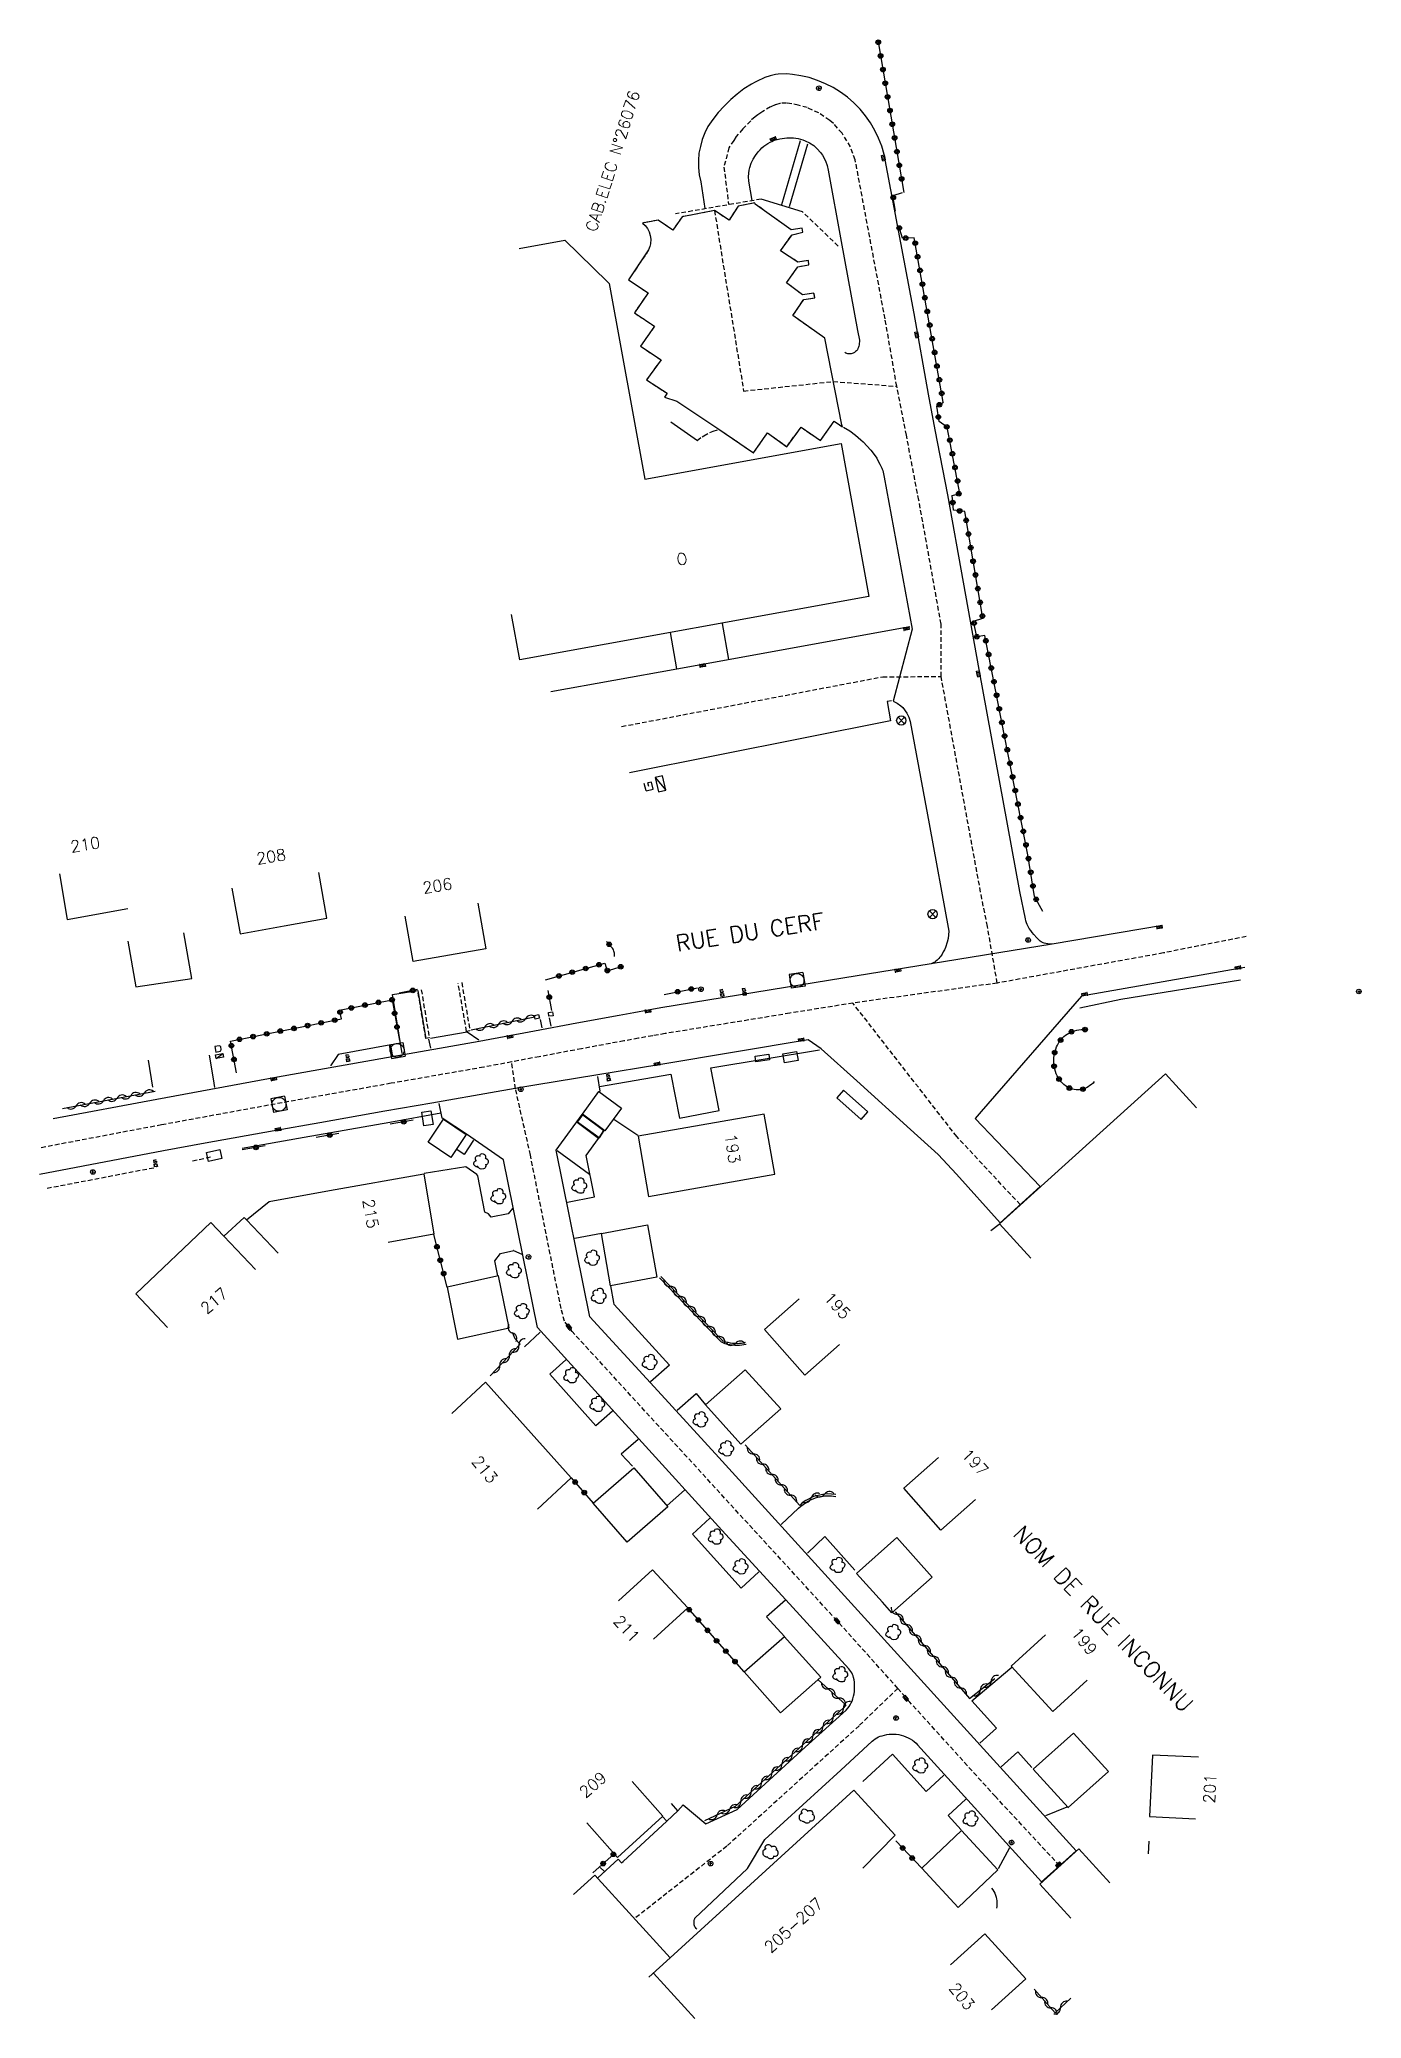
# Model space of a CAD drawing. Header units: millimetres. Extents: x 159000 to 159487, y 157000 to 157996.
# Drawn here: x 159156.7 to 159299.7, y 157777.2 to 157991.2 of the extents above; entities that cross this region are included whole.
import ezdxf
from ezdxf.enums import TextEntityAlignment as Align

# ---------------------------------------------------------------- set-up
doc = ezdxf.new("R2010")
doc.units = ezdxf.units.MM
doc.linetypes.add('DASHED', pattern=[0.75, 0.5, -0.25])
doc.layers.get('0').update_dxf_attribs({"linetype": 'CONTINUOUS'})
for name, color, linetype in [('W0001', 6, 'DASHED'), ('W0003', 5, 'CONTINUOUS'), ('W0006', 2, 'CONTINUOUS'), ('W0008', 7, 'CONTINUOUS'), ('W0014', 7, 'CONTINUOUS'), ('W0017', 7, 'CONTINUOUS'), ('W0100', 7, 'CONTINUOUS'), ('W0101', 7, 'CONTINUOUS'), ('W0103', 1, 'CONTINUOUS'), ('W0104', 1, 'CONTINUOUS'), ('W0105', 7, 'CONTINUOUS'), ('W0106', 7, 'CONTINUOUS'), ('W0112', 1, 'DASHED'), ('W0113', 2, 'DASHED'), ('W0300', 7, 'CONTINUOUS'), ('W0310', 3, 'CONTINUOUS'), ('W0322', 7, 'CONTINUOUS'), ('W0323', 7, 'CONTINUOUS'), ('W0400', 7, 'CONTINUOUS'), ('W0420', 7, 'CONTINUOUS'), ('W0421', 7, 'CONTINUOUS'), ('W0425', 7, 'CONTINUOUS'), ('W0431', 7, 'CONTINUOUS'), ('W0432', 7, 'CONTINUOUS'), ('W0438', 7, 'CONTINUOUS'), ('W0469', 7, 'CONTINUOUS'), ('W0856', 7, 'CONTINUOUS'), ('W0989', 7, 'CONTINUOUS'), ('W0991', 7, 'CONTINUOUS'), ('W1102', 7, 'CONTINUOUS'), ('W1336', 3, 'CONTINUOUS'), ('W1338', 7, 'CONTINUOUS'), ('W1471', 7, 'CONTINUOUS')]:
    doc.layers.add(name, color=color, linetype=linetype)
doc.styles.get("Standard").update_dxf_attribs({"font": 'romans.shx', "width": 0.85})

msp = doc.modelspace()

# ---------------------------------------------------------------- texts
at = {"layer": 'W0989'}
for s, rotation, p in [('RUE DU CERF', 8.8141, (159225.58, 157893.42)), ('NOM DE RUE INCONNU', 313.7665, (159262.53, 157830.07))]:
    msp.add_text(s, height=1.75, rotation=rotation, dxfattribs=at).set_placement(p, align=Align.MIDDLE_LEFT)
at = {"layer": 'W0991'}
for s, rotation, p in [('CAB.ELEC N°26076', 72.5239, (159219.32, 157977.85)), ('O', 8.4204, (159226.31, 157934.4)), ('210', 9.1814, (159161.78, 157903.51)), ('208', 9.1814, (159181.89, 157902.21)), ('206', 9.1814, (159199.86, 157899.05)), ('215', 279.9, (159191.94, 157864.1)), ('217', 41.0557, (159176.03, 157854.31)), ('195', 312.5605, (159242.57, 157853.84)), ('213', 309.09, (159204.41, 157836.15)), ('197', 313.6633, (159257.49, 157836.88)), ('211', 312.4623, (159219.78, 157818.89)), ('199', 309.09, (159269.25, 157817.57)), ('209', 40.6608, (159217, 157801.98)), ('201', 87.2482, (159283.93, 157802)), ('205-207', 42.4163, (159238.71, 157786.8)), ('203', 309.09, (159256.02, 157779.17))]:
    msp.add_text(s, height=1.25, rotation=rotation, dxfattribs=at).set_placement(p, align=Align.CENTER)
msp.add_text('193', height=1.25, rotation=277.9312, dxfattribs=at).set_placement((159230.86, 157872.75))

# ---------------------------------------------------------------- blocks, each defined once
blk = doc.blocks.new('T400')
for p, q in [((-0.15, 0.3), (0.15, 0.3)), ((-0.15, -0.25), (-0.15, 0.3)), ((-0.15, 0.15), (0.15, 0.15)), ((-0.15, 0), (0.15, 0)), ((0.15, 0.3), (0.15, -0.25)), ((-0.15, -0.15), (0.15, -0.15)), ((-0.15, -0.25), (-0.15, -0.3)), ((-0.15, -0.3), (0.15, -0.3)), ((0.15, -0.3), (0.15, -0.25))]:
    blk.add_line(p, q)
blk = doc.blocks.new('T300')
for p, q in [((-0.8, 0.51), (-0.86, 0.34)), ((-0.86, 0.34), (-0.86, 0.17)), ((-0.86, 0.17), (-0.74, 0.06)), ((-0.69, 0.63), (-0.8, 0.51)), ((-0.8, -0.06), (-0.74, 0.06)), ((-0.74, 0.06), (-0.69, 0.11)), ((-0.57, 0.69), (-0.69, 0.63)), ((-0.46, 0.69), (-0.57, 0.69)), ((-0.29, 0.63), (-0.46, 0.69)), ((-0.29, 0.63), (-0.17, 0.74)), ((-0.23, 0.57), (-0.29, 0.63)), ((-0.17, 0.74), (-0.06, 0.8)), ((-0.06, 0.8), (0.06, 0.8)), ((0.06, 0.8), (0.23, 0.74)), ((0.23, 0.74), (0.34, 0.63)), ((0.34, 0.63), (0.4, 0.51)), ((0.46, 0.46), (0.34, 0.46)), ((0.4, 0.51), (0.4, 0.46)), ((0.57, 0.4), (0.46, 0.46)), ((0.57, 0.4), (0.69, 0.29)), ((0.69, 0.29), (0.74, 0.17)), ((0.74, 0.06), (0.69, -0.17)), ((0.74, 0.17), (0.74, 0.06)), ((-0.8, -0.17), (-0.8, -0.06)), ((-0.8, -0.23), (-0.8, -0.17)), ((-0.74, -0.34), (-0.8, -0.23)), ((-0.69, -0.4), (-0.74, -0.34)), ((-0.51, -0.46), (-0.69, -0.4)), ((-0.4, -0.46), (-0.51, -0.46)), ((-0.4, -0.46), (-0.34, -0.46)), ((-0.34, -0.46), (-0.34, -0.4)), ((-0.34, -0.51), (-0.34, -0.46)), ((-0.29, -0.63), (-0.34, -0.51)), ((-0.17, -0.74), (-0.29, -0.63)), ((-0.06, -0.8), (-0.17, -0.74)), ((0.06, -0.8), (-0.06, -0.8)), ((0.17, -0.74), (0.06, -0.8)), ((0.23, -0.69), (0.17, -0.74)), ((0.29, -0.46), (0.23, -0.46)), ((0.29, -0.63), (0.23, -0.69)), ((0.46, -0.4), (0.29, -0.46)), ((0.34, -0.51), (0.29, -0.63)), ((0.34, -0.51), (0.34, -0.46)), ((0.57, -0.34), (0.46, -0.4)), ((0.63, -0.29), (0.57, -0.34)), ((0.69, -0.17), (0.63, -0.29))]:
    blk.add_line(p, q)
blk = doc.blocks.new('T856')
for p, q in [((-0.125, 0), (0.125, 0)), ((0, 0.125), (0, -0.125))]:
    blk.add_line(p, q)
blk.add_ellipse((0, 0), major_axis=(-0.177, 0.177), ratio=1, start_param=3.9269908, end_param=10.2101761)
blk = doc.blocks.new('T438')
for p, q in [((-0.4, 0.2), (0.4, 0.2)), ((-0.4, -0.2), (-0.4, 0.2)), ((0.15, 1.1), (-0.3, 1.1)), ((-0.3, 1.1), (-0.3, 0.5)), ((-0.3, 0.5), (0.15, 0.5)), ((0.3, 0.65), (0.3, 0.95)), ((0.4, 0.2), (0.4, -0.2))]:
    blk.add_line(p, q)
at = {"flags": 128}
for points in [[(-0.4, -0.2), (0.4, 0.2)], [(0.4, -0.2), (-0.4, -0.2)]]:
    blk.add_lwpolyline(points, dxfattribs=at)
for centre, major_axis, start_param, end_param in [((0.15, 0.95), (0.106, -0.106), 0.785398, 2.356194), ((0.15, 0.65), (0.106, 0.106), 3.926991, 5.497787)]:
    blk.add_ellipse(centre, major_axis=major_axis, ratio=1, start_param=start_param, end_param=end_param)
blk = doc.blocks.new('T420')
for p, q in [((0.75, 0.75), (-0.75, 0.75)), ((-0.75, 0.75), (-0.75, -0.75)), ((0.75, 0.75), (0.75, -0.75)), ((0.75, -0.75), (-0.75, -0.75))]:
    blk.add_line(p, q)
blk.add_ellipse((0, 0), major_axis=(-0.53, 0.53), ratio=1, start_param=3.926991, end_param=10.210176)
blk = doc.blocks.new('T425')
for p, q in [((-0.15, 0.6), (0.15, 0.6)), ((-0.15, 0.6), (-0.15, 0.3)), ((-0.15, 0.3), (0.15, 0.3)), ((-0.15, 0.15), (0.15, 0.15)), ((-0.15, -0.15), (-0.15, 0.15)), ((0, 0.45), (0.15, 0.45)), ((0.15, 0.45), (0.15, 0.3)), ((0.15, 0.15), (0.15, -0.15)), ((0.15, -0.15), (-0.15, -0.15))]:
    blk.add_line(p, q)
blk.add_ellipse((0, 0), major_axis=(-0.106, 0.106), ratio=1, start_param=3.926991, end_param=10.210176)
blk = doc.blocks.new('T1471')
at = {"color": 0, "linetype": 'Continuous', "flags": 128}
blk.add_lwpolyline([(-0.75, -0.5), (-0.75, 0.5), (0.75, 0.5), (0.75, -0.5), (-0.75, -0.5)], dxfattribs=at)
blk = doc.blocks.new('T432')
at = {"flags": 128}
for points in [[(0.8, 0.8), (-0.8, 0.8)], [(-0.8, 0.8), (-0.8, 0)], [(0.8, 0.8), (-0.8, 0)], [(-0.8, 0), (0.8, 0)], [(-0.4, 2.1), (-0.4, 1.3)], [(-0.4, 1.3), (0.4, 1.3)], [(-0.39, 2.1), (0.41, 2.1)], [(0, 1.7), (0.4, 1.7)], [(0.4, 1.3), (0.4, 1.7)], [(0.8, 0), (0.8, 0.8)]]:
    blk.add_lwpolyline(points, dxfattribs=at)
blk = doc.blocks.new('T469')
at = {"color": 0, "linetype": 'Continuous', "flags": 128}
for points in [[(-0.35, 0.35), (0.35, -0.35)], [(-0.35, -0.35), (0.35, 0.35)]]:
    blk.add_lwpolyline(points, dxfattribs=at)
at = {"color": 0, "linetype": 'Continuous'}
blk.add_circle((0, 0), 0.5, dxfattribs=at)
blk = doc.blocks.new('t322o')
at = {"color": 0, "linetype": 'Continuous'}
for radius in [0.25, 0.15]:
    blk.add_circle((0, 0), radius, dxfattribs=at)
blk = doc.blocks.new('t310o')
at = {"color": 0, "linetype": 'Continuous'}
for centre, start, end in [((-0.5, 0.38), 216.8699, 323.1304), ((0.5, -0.37), 36.8699, 143.1303)]:
    blk.add_arc(centre, 0.625, start, end, dxfattribs=at)
blk = doc.blocks.new('t323o')
at = {"color": 0, "linetype": 'Continuous'}
for radius in [0.25, 0.15]:
    blk.add_circle((0, 0), radius, dxfattribs=at)

# ---------------------------------------------------------------- linework, layer by layer
at = {"layer": 'W0001'}
for points in [[(159260.32, 157889.14), (159259.26, 157895.27), (159258.66, 157898.24), (159254.25, 157922.29), (159254.25, 157927.97), (159254.25, 157927.97), (159254.25, 157927.97), (159251.84, 157941.37), (159250.49, 157948.38), (159249.45, 157953.68), (159249.45, 157953.68), (159248.19, 157960.98), (159244.96, 157978.17), (159244.44, 157979.57), (159243.54, 157981.05), (159242.6, 157982.09), (159242.2, 157982.44), (159241.02, 157983.24), (159239.77, 157983.82), (159238.8, 157984.1), (159238.11, 157984.24), (159237.53, 157984.32), (159237.51, 157984.32), (159236.88, 157984.28), (159236.82, 157984.27), (159236.29, 157984.11), (159235.8, 157983.89), (159234.98, 157983.41), (159234.74, 157983.26), (159234.44, 157983.03), (159234.14, 157982.81), (159233.66, 157982.4), (159232.79, 157981.52), (159232.3, 157980.94), (159232.1, 157980.69), (159231.82, 157980.27), (159231.3, 157979.48), (159231.3, 157979.48), (159230.76, 157977.39), (159230.76, 157977.39), (159230.76, 157977.39), (159231.27, 157973.34)], [(159229.74, 157972.69), (159232.89, 157953.17), (159242.58, 157954.2), (159249.45, 157953.68)], [(159219.7, 157916.89), (159247.93, 157922.27), (159254.25, 157922.29)], [(159287.26, 157894.18), (159278.29, 157892.4), (159260.32, 157889.14), (159244.71, 157886.98), (159237.88, 157885.88), (159224.41, 157883.68), (159223.06, 157883.45), (159221.51, 157883.17), (159219.95, 157882.89), (159215.37, 157882.04), (159210.79, 157881.18), (159207.81, 157880.62), (159204.78, 157880.05), (159194.77, 157878.3), (159182.97, 157876.2), (159169.94, 157873.81), (159156.89, 157871.33)], [(159262.8, 157865.18), (159255.94, 157872.54), (159244.71, 157886.98)], [(159267.06, 157793.69), (159260.12, 157801.17), (159250.87, 157811.37), (159249.57, 157812.87), (159242.99, 157820.18), (159214.33, 157851.47), (159213.51, 157852.57), (159213.15, 157853.95), (159209.83, 157870.54), (159208.22, 157877.72), (159207.81, 157880.62)], [(159249.57, 157812.87), (159245.38, 157808.83), (159231.07, 157795.8), (159221.09, 157787.96)]]:
    msp.add_lwpolyline(points, dxfattribs=at)
at = {"layer": 'W0003'}
msp.add_lwpolyline([(159212.03, 157920.67), (159225.68, 157923.12), (159250.88, 157927.7)], dxfattribs=at)
at = {"layer": 'W0006'}
msp.add_lwpolyline([(159230.22, 157949.04), (159230.22, 157949.04), (159233.97, 157946.48), (159235.47, 157948.66), (159237.57, 157947.15), (159239.1, 157949.27), (159241.21, 157947.81), (159242.69, 157949.91), (159243.59, 157949.3), (159243.5, 157949.5), (159241.67, 157958.9), (159238.21, 157961.33), (159239.4, 157963.07), (159240.59, 157963.24), (159240.5, 157963.76), (159239.27, 157963.57), (159237.52, 157964.87), (159238.77, 157966.62), (159239.96, 157966.82), (159239.9, 157967.3), (159238.77, 157967.11), (159236.89, 157968.32), (159238.13, 157970.08), (159239.31, 157970.34), (159239.24, 157970.79), (159238.04, 157970.59), (159234.15, 157973.39), (159234.12, 157973.52), (159232.29, 157973.15), (159231.32, 157971.65), (159229.74, 157972.69), (159226.25, 157972.02), (159225.22, 157970.56), (159223.66, 157971.65), (159221.96, 157971.34), (159222.24, 157971.06), (159222.48, 157970.73), (159222.66, 157970.38), (159222.78, 157970), (159222.84, 157969.6), (159222.83, 157969.1), (159222.76, 157968.8), (159222.62, 157968.43), (159220.44, 157965.2), (159222.56, 157963.78), (159221.08, 157961.63), (159223.24, 157960.18), (159221.75, 157958.01), (159223.96, 157956.54), (159222.39, 157954.37), (159224.61, 157952.93), (159224.35, 157952.52), (159225.65, 157952.06), (159230.22, 157949.04)], close=True, dxfattribs=at)
for points in [[(159248.9, 157919.68), (159248.42, 157919.61), (159248.79, 157917.52), (159220.55, 157911.89)], [(159195.95, 157881.52), (159194.91, 157887.91), (159197.65, 157888.35), (159198.52, 157883.14)]]:
    msp.add_lwpolyline(points, dxfattribs=at)
at = {"layer": 'W0008'}
for points in [[(159278.2, 157895.36), (159266.25, 157893.36), (159253.16, 157891.23), (159243.63, 157889.66), (159237.43, 157888.65), (159223.95, 157886.45), (159222.58, 157886.22), (159221.01, 157885.94), (159219.44, 157885.65), (159214.85, 157884.8), (159210.27, 157883.94), (159204.28, 157882.81), (159194.28, 157881.06), (159194.28, 157881.06), (159182.47, 157878.96), (159169.42, 157876.56), (159158.23, 157874.45)], [(159287.09, 157890.81), (159269.42, 157887.74), (159258.57, 157875.26), (159257.95, 157874.5), (159264.96, 157867.13), (159260.64, 157863.22), (159255.9, 157868.47), (159253.93, 157870.59), (159250.94, 157873.3), (159245.12, 157878.58), (159241.28, 157882.03), (159239.86, 157883.02), (159223.94, 157880.35), (159216.89, 157879.18), (159210.51, 157878.12), (159209.02, 157877.87), (159206.12, 157877.37), (159199.18, 157876.16), (159194.1, 157875.28), (159187.05, 157874.03), (159182.11, 157873.16), (159174.66, 157871.84), (159170.15, 157871), (159156.74, 157868.45)], [(159233.32, 157793.37), (159235.17, 157796.53), (159243.4, 157804.01), (159246.79, 157807.14), (159246.95, 157807.28), (159247.12, 157807.4), (159247.29, 157807.51), (159247.48, 157807.61), (159247.67, 157807.69), (159247.87, 157807.75), (159248.12, 157807.82), (159248.37, 157807.87), (159248.63, 157807.9), (159248.88, 157807.91), (159249.14, 157807.91), (159249.4, 157807.9), (159249.67, 157807.86), (159249.93, 157807.81), (159250.19, 157807.73), (159250.45, 157807.64), (159250.7, 157807.53), (159250.92, 157807.41), (159251.14, 157807.27), (159251.34, 157807.12), (159251.54, 157806.95), (159251.71, 157806.77), (159258.22, 157799.57), (159260.89, 157796.6), (159265.12, 157791.93), (159267.06, 157793.69), (159268.85, 157795.3), (159260.65, 157804.34), (159230.21, 157837.83), (159223.62, 157845.04), (159216.25, 157853.06), (159212.62, 157871.07), (159215.43, 157874.93), (159215.45, 157874.97), (159217.23, 157877.41), (159217.36, 157877.46), (159217.14, 157879.05)], [(159228.81, 157798.22), (159232.18, 157799.77), (159239.54, 157806.49), (159243.97, 157810.52), (159244.15, 157810.74), (159244.29, 157810.91), (159244.42, 157811.1), (159244.52, 157811.29), (159244.62, 157811.5), (159244.71, 157811.75), (159244.78, 157812.01), (159244.84, 157812.28), (159244.88, 157812.54), (159244.9, 157812.79), (159244.9, 157813.04), (159244.89, 157813.29), (159244.87, 157813.54), (159244.83, 157813.79), (159244.78, 157814.04), (159244.73, 157814.21), (159244.66, 157814.37), (159244.59, 157814.54), (159244.5, 157814.69), (159244.39, 157814.83), (159244.28, 157814.97), (159237.46, 157822.43), (159230.55, 157829.98), (159221.56, 157839.85), (159210.6, 157851.88), (159206.92, 157870.04), (159206.92, 157870.04), (159206.92, 157870.04), (159202.93, 157872.79), (159200.27, 157874.53), (159199.95, 157876.12)]]:
    msp.add_lwpolyline(points, dxfattribs=at)
at = {"layer": 'W0014'}
for points in [[(159286.63, 157889.45), (159273.67, 157887.35), (159269.27, 157886.42)], [(159199.02, 157883.18), (159202.98, 157883.86), (159204.26, 157883), (159204.25, 157883.01)], [(159194.92, 157881.34), (159194.72, 157882.45), (159189.04, 157881.42), (159188.22, 157880.18)], [(159199.06, 157882.09), (159198.85, 157883.07)], [(159217.31, 157877.97), (159225.03, 157879.29), (159225.96, 157874.54), (159230.23, 157875.36), (159229.33, 157879.97), (159241.1, 157881.94)], [(159200.13, 157875.07), (159200.13, 157875.07), (159194.62, 157874.08), (159185.35, 157872.45), (159178.64, 157871.26)], [(159203.69, 157872.17), (159202.66, 157870.62), (159201.88, 157871.16)]]:
    msp.add_lwpolyline(points, dxfattribs=at)
at = {"layer": 'W0017'}
for points in [[(159266.25, 157893.36), (159266.13, 157893.34), (159266.02, 157893.34), (159265.9, 157893.35), (159265.78, 157893.37), (159265.59, 157893.41), (159265.41, 157893.46), (159265.28, 157893.5), (159265.15, 157893.56), (159265.06, 157893.61), (159264.97, 157893.68), (159264.61, 157894.04), (159264.27, 157894.41), (159264.1, 157894.61), (159263.94, 157894.82), (159263.79, 157895.04), (159263.66, 157895.27), (159263.57, 157895.46), (159263.48, 157895.67), (159263.42, 157895.88), (159263.37, 157896.1), (159262.77, 157899.03), (159258.38, 157923.04), (159254.98, 157941.96), (159253.62, 157948.99), (159252.89, 157952.84), (159252.89, 157952.84), (159251.32, 157961.55), (159248.1, 157978.76), (159247.83, 157979.65), (159247.49, 157980.52), (159247.09, 157981.36), (159246.61, 157982.17), (159246.08, 157982.94), (159245.48, 157983.66), (159244.81, 157984.34), (159244.12, 157984.94), (159243.37, 157985.49), (159242.58, 157985.98), (159241.75, 157986.41), (159240.88, 157986.77), (159239.99, 157987.06), (159239.08, 157987.27), (159238.16, 157987.41), (159237.56, 157987.47), (159236.62, 157987.43), (159236.35, 157987.39), (159235.76, 157987.26), (159235.19, 157987.06), (159234.88, 157986.94), (159234.58, 157986.8), (159234.15, 157986.58), (159233.73, 157986.35), (159232.93, 157985.84), (159232.18, 157985.27), (159231.52, 157984.71), (159230.78, 157983.99), (159230.15, 157983.29), (159229.57, 157982.55), (159229.03, 157981.77), (159228.69, 157981.08), (159228.42, 157980.36), (159228.21, 157979.62), (159228.05, 157978.88), (159228.01, 157978.1), (159228.02, 157977.33), (159228.1, 157976.56), (159228.26, 157975.81), (159228.71, 157972.92)], [(159233.82, 157973.76), (159233.45, 157975.88), (159233.43, 157976.37), (159233.5, 157977.07), (159233.56, 157977.33), (159233.71, 157977.8), (159233.91, 157978.24), (159234.17, 157978.66), (159234.47, 157979.04), (159234.67, 157979.26), (159234.87, 157979.46), (159235.09, 157979.65), (159235.3, 157979.81), (159235.52, 157979.95), (159235.75, 157980.08), (159235.94, 157980.17), (159236.13, 157980.25), (159236.33, 157980.32), (159236.53, 157980.38), (159236.79, 157980.44), (159237.05, 157980.49), (159237.31, 157980.53), (159237.58, 157980.55), (159237.82, 157980.56), (159238.06, 157980.56), (159238.3, 157980.54), (159238.54, 157980.51), (159238.8, 157980.47), (159239.05, 157980.4), (159239.3, 157980.33), (159239.55, 157980.24), (159240.02, 157980), (159240.47, 157979.71), (159240.86, 157979.36), (159241.22, 157978.97), (159241.42, 157978.69), (159241.75, 157978.06), (159241.93, 157977.56), (159242.04, 157977.04), (159243.44, 157969.33), (159245.19, 157959.71), (159245.41, 157958.68), (159245.38, 157958.18), (159245.36, 157958.04), (159245.32, 157957.9), (159245.26, 157957.76), (159245.19, 157957.64), (159245.1, 157957.53), (159244.99, 157957.43), (159244.88, 157957.35), (159244.75, 157957.28), (159244.64, 157957.24), (159244.52, 157957.21), (159244.4, 157957.19), (159244.28, 157957.19), (159244.16, 157957.2), (159244.05, 157957.23), (159243.93, 157957.27), (159243.82, 157957.32)], [(159238.99, 157980.23), (159236.99, 157973.31)], [(159237.87, 157973.12), (159239.84, 157979.92)], [(159243.7, 157949.26), (159244.36, 157948.85), (159244.99, 157948.4), (159245.58, 157947.9), (159245.81, 157947.68), (159246.65, 157946.78), (159247.12, 157946.17), (159247.12, 157946.17), (159247.12, 157946.17), (159247.28, 157945.92), (159247.42, 157945.67), (159247.64, 157945.25), (159247.85, 157944.82), (159247.89, 157944.71), (159247.93, 157944.59), (159248.01, 157944.23), (159248.09, 157943.87), (159251.11, 157927.41), (159249.07, 157919.63), (159249.51, 157919.4), (159249.91, 157919.11), (159250.12, 157918.93), (159250.55, 157918.35), (159250.77, 157917.9), (159250.92, 157917.42), (159252.97, 157906.37), (159255.09, 157894.76), (159255.01, 157893.95), (159254.92, 157893.56), (159254.71, 157892.99), (159254.61, 157892.75), (159254.49, 157892.52), (159254.36, 157892.28), (159254.21, 157892.06), (159254.11, 157891.93), (159254, 157891.81), (159253.83, 157891.63), (159253.64, 157891.47), (159253.56, 157891.41), (159253.48, 157891.36), (159253.32, 157891.29), (159253.16, 157891.23)], [(159225.68, 157923.12), (159224.98, 157927.04)], [(159231.29, 157924.12), (159230.59, 157928.04)], [(159210.87, 157885.21), (159211.05, 157884.29)], [(159211.85, 157885.39), (159212.03, 157884.47)], [(159168.49, 157880.81), (159168.95, 157877.89)], [(159175.08, 157881.35), (159175.53, 157878.79), (159175.67, 157877.85)], [(159213.86, 157865.46), (159216.75, 157866.03), (159215.85, 157870.48), (159215.85, 157870.48), (159217.21, 157872.35), (159217.26, 157872.39), (159217.77, 157873.2)], [(159217.21, 157872.35), (159214.9, 157874.05)], [(159218.87, 157874.42), (159221.46, 157872.69)], [(159212.73, 157871.03), (159216.22, 157868.49)], [(159207.9, 157864.77), (159207.44, 157864.19), (159205.58, 157863.84), (159205.29, 157864.2), (159204.9, 157864.36), (159204.13, 157868.3), (159204.05, 157868.45), (159202.84, 157869.27), (159198.35, 157868.56)], [(159214.65, 157861.54), (159217.52, 157862.1)], [(159206.29, 157857.47), (159205.99, 157859.12), (159206.59, 157859.91), (159208.02, 157860.23), (159208.01, 157860.23), (159208.89, 157859.82)], [(159224.86, 157847.81), (159218.88, 157854.38), (159218.84, 157854.59), (159218.54, 157856.4)], [(159223.78, 157857.26), (159230.24, 157850.55), (159230.35, 157850.45), (159230.47, 157850.36), (159230.6, 157850.29), (159230.73, 157850.22), (159230.87, 157850.17), (159231.13, 157850.1), (159231.4, 157850.05), (159231.67, 157850.01), (159231.94, 157849.99), (159232.21, 157849.98), (159232.45, 157849.99), (159232.68, 157850.01), (159232.92, 157850.05), (159233.15, 157850.1)], [(159210.89, 157851.39), (159209.18, 157849.82)], [(159218.7, 157842.86), (159216.91, 157841.27), (159211.92, 157846.83), (159213.65, 157848.39)], [(159224.86, 157847.81), (159222.82, 157846)], [(159225.69, 157842.94), (159227.75, 157844.75), (159228.75, 157843.52)], [(159221.48, 157839.79), (159219.66, 157838.21), (159220.87, 157836.88)], [(159226.49, 157834.3), (159224.62, 157832.65)], [(159236.96, 157830.6), (159238.84, 157832.35), (159239.08, 157832.56), (159239.33, 157832.76), (159239.59, 157832.94), (159239.86, 157833.1), (159240.14, 157833.25), (159240.4, 157833.37), (159240.66, 157833.46), (159240.93, 157833.55), (159241.2, 157833.61), (159241.48, 157833.66), (159241.71, 157833.68), (159241.94, 157833.69), (159242.16, 157833.69), (159242.39, 157833.68), (159242.62, 157833.66), (159242.85, 157833.63)], [(159234.55, 157825.47), (159232.61, 157823.7), (159227.37, 157829.55), (159229.25, 157831.26)], [(159239.8, 157827.48), (159241.68, 157829.3), (159244.91, 157825.65)], [(159237.42, 157822.4), (159235.38, 157820.6), (159237.3, 157818.48)], [(159258.44, 157806.94), (159260.23, 157808.55), (159257.56, 157811.53), (159261.89, 157815.17)], [(159254.55, 157803.47), (159252.62, 157801.72), (159249, 157805.75), (159245.77, 157802.79)], [(159260.75, 157804.38), (159262.55, 157806.01), (159264.06, 157804.32)], [(159217.11, 157792.39), (159219.33, 157794.4), (159219.69, 157794.01), (159219.86, 157794.16), (159224.57, 157798.49), (159225.77, 157799.62), (159226.34, 157800.28), (159228.81, 157798.22)], [(159256.43, 157797.57), (159255.01, 157799.1), (159256.91, 157800.87)], [(159265.59, 157799.12), (159267.87, 157800.04), (159268.02, 157799.97)], [(159261.64, 157795.62), (159260.42, 157793.35)], [(159227.82, 157786.82), (159227.75, 157786.9), (159227.68, 157786.99), (159227.63, 157787.09), (159227.59, 157787.19), (159227.55, 157787.3), (159227.53, 157787.41), (159227.53, 157787.52), (159227.53, 157787.63), (159227.55, 157787.78), (159227.58, 157787.92), (159227.6, 157787.96), (159227.63, 157788), (159233.32, 157793.37)], [(159259.71, 157791.27), (159259.84, 157791.09), (159259.96, 157790.9), (159260.05, 157790.71), (159260.14, 157790.5), (159260.2, 157790.29), (159260.25, 157790.08), (159260.27, 157789.92), (159260.29, 157789.75), (159260.29, 157789.59), (159260.29, 157789.42), (159260.27, 157789.26), (159260.24, 157789.09)]]:
    msp.add_lwpolyline(points, dxfattribs=at)
at = {"layer": 'W0100'}
for points in [[(159208.62, 157968.58), (159213.57, 157969.48), (159218.18, 157964.99), (159218.36, 157964.8), (159222.19, 157943.63), (159243.43, 157947.49), (159246.43, 157930.94), (159246.43, 157930.94), (159208.68, 157924.09), (159207.79, 157929.01)], [(159204.15, 157897.77), (159205.02, 157892.85), (159197.14, 157891.46), (159196.27, 157896.38)], [(159179.12, 157863.55), (159181.56, 157865.53), (159188.09, 157866.71), (159198.31, 157868.51), (159199.39, 157861.97), (159194.46, 157861.1)], [(159170.59, 157851.91), (159167.15, 157855.55), (159175.28, 157863.24), (159176.66, 157861.78)], [(159238.89, 157854.99), (159235.14, 157851.68), (159239.52, 157846.73), (159243.27, 157850.04)], [(159210.58, 157832.26), (159214.25, 157835.65), (159214.25, 157835.65), (159204.99, 157845.99), (159201.32, 157842.59)], [(159257.97, 157833.3), (159254.22, 157829.99), (159250.23, 157834.53), (159253.97, 157837.85)], [(159223.16, 157818.17), (159226.84, 157821.56), (159223.03, 157825.7), (159219.35, 157822.32)], [(159270.05, 157813.74), (159266.34, 157810.38), (159261.84, 157815.28), (159265.55, 157818.64)], [(159282.09, 157805.42), (159277.1, 157805.66), (159276.78, 157799.01), (159281.77, 157798.77)], [(159220.85, 157802.78), (159224.16, 157799.03), (159219.26, 157794.57), (159215.95, 157798.32)], [(159245.79, 157793.41), (159249.29, 157796.98), (159244.82, 157801.87), (159224.96, 157783.71)], [(159255.26, 157782.97), (159258.97, 157786.33), (159263.41, 157781.46), (159259.71, 157778.11)], [(159223.16, 157782.07), (159227.63, 157777.17)]]:
    msp.add_lwpolyline(points, dxfattribs=at)
msp.add_lwpolyline([(159222.62, 157866.07), (159236.25, 157868.47), (159235.11, 157874.98), (159221.47, 157872.58)], close=True, dxfattribs=at)
at = {"layer": 'W0101'}
for points in [[(159158.91, 157900.97), (159159.72, 157896.03), (159166.29, 157897.19)], [(159177.55, 157899.39), (159178.43, 157894.47), (159183.21, 157895.35), (159187.82, 157896.17), (159186.94, 157901.09)]]:
    msp.add_lwpolyline(points, dxfattribs=at)
at = {"layer": 'W0103'}
for points in [[(159281.88, 157875.64), (159278.52, 157879.34), (159260.58, 157863.1), (159263.94, 157859.4)], [(159176.66, 157861.78), (159178.89, 157863.8), (159179.12, 157863.55)], [(159201.96, 157850.64), (159207.53, 157851.87), (159206.38, 157857.49), (159200.81, 157856.26), (159201.96, 157850.64)], [(159216.63, 157832.9), (159221, 157836.72), (159224.68, 157832.51), (159220.31, 157828.69), (159216.63, 157832.9)], [(159237.29, 157818.49), (159241.23, 157814.07), (159236.89, 157810.23), (159232.96, 157814.64), (159237.3, 157818.48)], [(159268.28, 157788), (159264.92, 157791.7), (159269.14, 157795.52), (159272.5, 157791.82)], [(159224.96, 157783.71), (159216.79, 157792.68), (159214.48, 157790.59)]]:
    msp.add_lwpolyline(points, dxfattribs=at)
for points in [[(159219.69, 157875.6), (159217.89, 157873.18), (159215.45, 157874.97), (159217.23, 157877.41)], [(159200.42, 157874.43), (159202.88, 157872.77), (159201.22, 157870.27), (159198.76, 157871.93)], [(159218.51, 157856.39), (159217.51, 157862.05), (159222.49, 157863), (159223.49, 157857.34)], [(159228.75, 157843.52), (159232.6, 157839.26), (159236.91, 157843.08), (159233.06, 157847.33)], [(159245.1, 157825.3), (159249.46, 157829.18), (159253.27, 157824.91), (159248.91, 157821.04), (159247.91, 157822.18)], [(159272.34, 157803.89), (159268.58, 157808.02), (159264.22, 157804.14), (159267.98, 157800)], [(159256.46, 157797.48), (159252.17, 157793.42), (159256.08, 157789.17), (159260.37, 157793.23)]]:
    msp.add_lwpolyline(points, close=True, dxfattribs=at)
at = {"layer": 'W0104'}
msp.add_lwpolyline([(159166.28, 157893.68), (159167.14, 157888.75), (159173.2, 157889.65), (159172.34, 157894.58)], dxfattribs=at)
at = {"layer": 'W0105'}
for points in [[(159225.02, 157949.85), (159227.89, 157947.83)], [(159217.79, 157793.1), (159217.38, 157793.5)]]:
    msp.add_lwpolyline(points, dxfattribs=at)
msp.add_lwpolyline([(159217.77, 157873.2), (159217.26, 157872.39), (159214.93, 157874.1), (159215.49, 157874.88)], close=True, dxfattribs=at)
at = {"layer": 'W0106'}
msp.add_lwpolyline([(159224.13, 157799), (159224.57, 157798.49), (159225.77, 157799.62), (159225.09, 157800.4)], dxfattribs=at)
at = {"layer": 'W0112'}
for points in [[(159241.67, 157958.9), (159238.21, 157961.33), (159239.4, 157963.07), (159240.59, 157963.24), (159240.5, 157963.76), (159239.27, 157963.57), (159237.52, 157964.87), (159238.77, 157966.62), (159239.96, 157966.82), (159239.9, 157967.3), (159238.77, 157967.11), (159236.89, 157968.32), (159238.13, 157970.08), (159239.31, 157970.34), (159239.24, 157970.79), (159238.04, 157970.59), (159234.15, 157973.39), (159234.12, 157973.52), (159232.29, 157973.15), (159231.32, 157971.65), (159229.74, 157972.69), (159226.25, 157972.02), (159225.22, 157970.56), (159223.66, 157971.65), (159221.96, 157971.34), (159222.24, 157971.06), (159222.48, 157970.73), (159222.66, 157970.38), (159222.78, 157970), (159222.84, 157969.6), (159222.83, 157969.1), (159222.76, 157968.8), (159222.62, 157968.43), (159220.44, 157965.2), (159222.56, 157963.78), (159221.08, 157961.63), (159223.24, 157960.18), (159221.75, 157958.01), (159223.96, 157956.54), (159222.39, 157954.37), (159224.61, 157952.93), (159224.35, 157952.52)], [(159234.78, 157973.92), (159225.53, 157972.33)], [(159227.88, 157947.83), (159228.41, 157948.23), (159228.58, 157948.34), (159229.59, 157948.84), (159230.22, 157949.04), (159230.22, 157949.04), (159233.97, 157946.48), (159235.47, 157948.66), (159237.57, 157947.15), (159239.1, 157949.27), (159241.21, 157947.81), (159242.69, 157949.91), (159243.59, 157949.3)], [(159198.03, 157888.42), (159198.89, 157883.21), (159198.52, 157883.14), (159197.65, 157888.35)], [(159202.4, 157889.2), (159203.29, 157883.99), (159202.92, 157883.92), (159202.02, 157889.13)], [(159169.09, 157869.14), (159157.33, 157866.88)], [(159175.24, 157870.31), (159173.24, 157869.87)]]:
    msp.add_lwpolyline(points, dxfattribs=at)
for points in [[(159210.27, 157885.65), (159210.72, 157885.75), (159210.81, 157885.34), (159210.36, 157885.25)], [(159211.77, 157885.96), (159212.23, 157886.02), (159212.29, 157885.61), (159211.83, 157885.55)]]:
    msp.add_lwpolyline(points, close=True, dxfattribs=at)
at = {"layer": 'W0113'}
msp.add_lwpolyline([(159243.11, 157968.85), (159239.25, 157972.55)], dxfattribs=at)
at = {"layer": 'W0310'}
for points in [[(159203.44, 157884.09), (159210.3, 157885.5)], [(159159.22, 157875.58), (159169.23, 157877.45)], [(159223.92, 157857.4), (159230.38, 157850.7), (159230.48, 157850.6), (159230.58, 157850.53)], [(159207.84, 157851.38), (159208.14, 157850.69), (159208.74, 157850.1)], [(159238.98, 157832.65), (159233.06, 157839.22)], [(159249.28, 157821.16), (159257.31, 157811.77)], [(159240.94, 157813.8), (159243.96, 157811.08), (159243.87, 157810.97), (159243.7, 157810.77), (159239.29, 157806.76), (159231.97, 157800.08), (159228.66, 157798.55)]]:
    msp.add_lwpolyline(points, dxfattribs=at)
at = {"layer": 'W0322'}
for points in [[(159218.94, 157892.02), (159218.94, 157892.1), (159218.94, 157892.19), (159218.94, 157892.28), (159218.93, 157892.37), (159218.9, 157892.49), (159218.87, 157892.61), (159218.82, 157892.73), (159218.77, 157892.82), (159218.72, 157892.91), (159218.65, 157893), (159218.06, 157893.65)], [(159211.47, 157889.51), (159217.87, 157891.29), (159218.15, 157890.48), (159219.7, 157890.94)], [(159197.62, 157888.45), (159195.64, 157888.06)], [(159212.14, 157886.16), (159211.74, 157888.33)], [(159224.29, 157887.9), (159227.89, 157888.64)], [(159178.05, 157879.42), (159177.4, 157882.86), (159189.41, 157885.28), (159189.19, 157886.21), (159189.19, 157886.21), (159194.87, 157887.34), (159195.67, 157882.92)], [(159189.11, 157872.88), (159186.66, 157872.43)], [(159197.16, 157874.32), (159194.65, 157873.88)], [(159181.14, 157871.54), (159178.66, 157871.12)], [(159260.53, 157863.05), (159259.63, 157862.35)]]:
    msp.add_lwpolyline(points, dxfattribs=at)
at = {"layer": 'W0323'}
for points in [[(159270.82, 157878.49), (159270.68, 157878.33), (159270.52, 157878.19), (159270.35, 157878.05), (159270.17, 157877.93), (159269.98, 157877.83), (159269.78, 157877.74), (159269.6, 157877.68), (159269.41, 157877.63), (159269.22, 157877.6), (159269.03, 157877.59), (159268.84, 157877.6), (159268.65, 157877.63), (159268.45, 157877.67), (159268.25, 157877.74), (159268.05, 157877.82), (159267.87, 157877.92), (159267.69, 157878.03), (159267.52, 157878.16), (159267.37, 157878.31), (159267.23, 157878.46), (159267.07, 157878.67), (159266.93, 157878.88), (159266.81, 157879.1), (159266.7, 157879.33), (159266.61, 157879.57), (159266.54, 157879.82), (159266.48, 157880.07), (159266.45, 157880.32), (159266.43, 157880.56), (159266.43, 157880.81), (159266.44, 157881.06), (159266.47, 157881.3), (159266.51, 157881.54), (159266.57, 157881.78), (159266.64, 157882.01), (159266.73, 157882.23), (159266.83, 157882.44), (159266.95, 157882.65), (159267.07, 157882.85), (159267.22, 157883.04), (159267.36, 157883.2), (159267.52, 157883.36), (159267.69, 157883.5), (159267.87, 157883.63), (159268.06, 157883.74), (159268.25, 157883.84), (159268.46, 157883.92), (159268.69, 157883.99), (159268.92, 157884.05), (159269.16, 157884.09), (159269.4, 157884.11), (159269.64, 157884.12), (159269.88, 157884.11), (159270.12, 157884.08)], [(159200.81, 157856.26), (159199.39, 157861.96)], [(159214.25, 157835.65), (159216.63, 157832.9)], [(159232.95, 157814.64), (159226.84, 157821.56)], [(159252.16, 157793.42), (159249.35, 157796.39)], [(159216.59, 157792.91), (159218.88, 157794.99)]]:
    msp.add_lwpolyline(points, dxfattribs=at)
at = {"layer": 'W0421'}
msp.add_lwpolyline([(159234.22, 157880.62), (159234.13, 157881.22), (159235.6, 157881.45), (159235.69, 157880.85)], close=True, dxfattribs=at)
at = {"layer": 'W0431'}
msp.add_lwpolyline([(159239.25, 157972.55), (159234.78, 157973.92)], dxfattribs=at)
msp.add_lwpolyline([(159242.98, 157876.74), (159245.61, 157874.38), (159246.31, 157875.2), (159243.68, 157877.55)], close=True, dxfattribs=at)
at = {"layer": 'W1102'}
for points in [[(159179.12, 157863.55), (159182.56, 157859.92)], [(159176.66, 157861.78), (159180.1, 157858.15)], [(159222.65, 157781.62), (159224.96, 157783.71)]]:
    msp.add_lwpolyline(points, dxfattribs=at)
at = {"layer": 'W1336'}
for points in [[(159208.74, 157850.1), (159205.47, 157846.68)], [(159230.58, 157850.53), (159230.69, 157850.46), (159230.81, 157850.41), (159230.93, 157850.36), (159231.18, 157850.3), (159231.43, 157850.25), (159231.69, 157850.21), (159231.95, 157850.19), (159232.21, 157850.18), (159232.44, 157850.19), (159232.66, 157850.21), (159232.88, 157850.24), (159233.11, 157850.29)], [(159242.86, 157833.83), (159241.93, 157833.89), (159241.45, 157833.85), (159240.46, 157833.6), (159239.63, 157833.19), (159239.21, 157832.92), (159238.98, 157832.65)], [(159257.31, 157811.77), (159260.05, 157813.94)], [(159264.31, 157780.34), (159266.58, 157777.79), (159268.27, 157779.35)]]:
    msp.add_lwpolyline(points, dxfattribs=at)
at = {"layer": 'W1338'}
for points in [[(159247.4, 157991.16), (159250.23, 157974.63)], [(159250.05, 157974.59), (159249.04, 157974.27)], [(159249.32, 157972.63), (159249.04, 157974.27)], [(159265.25, 157896.89), (159264.36, 157898.52), (159263.63, 157903.02), (159258.98, 157926.73), (159258.12, 157926.57), (159257.77, 157928.28), (159258.76, 157928.6), (159256.8, 157940.13), (159255.59, 157940.29), (159255.43, 157941.86), (159256.29, 157942.1), (159254.92, 157949.26), (159254.03, 157949.89), (159253.77, 157951.52), (159254.5, 157951.95), (159254.49, 157951.95), (159251.35, 157969.73), (159251.35, 157969.73), (159250.08, 157969.7), (159249.66, 157971)], [(159276.71, 157796.34), (159276.63, 157794.99)]]:
    msp.add_lwpolyline(points, dxfattribs=at)

# ---------------------------------------------------------------- block references
at = {"layer": 'W0300'}
for p, rotation in [((159204.48, 157869.74), 286.4588493855543), ((159206.35, 157865.97), 286.4588493855543), ((159215.11, 157867.13), 286.4588493855543), ((159216.5, 157859.32), 286.4588493855543), ((159208.04, 157857.97), 286.4588493855543), ((159217.21, 157855.2), 286.4588493855543), ((159208.9, 157853.55), 286.4588493855543), ((159214.23, 157846.61), 286.4588493855543), ((159222.72, 157848.04), 286.4588493855543), ((159217.06, 157843.51), 286.4588493855543), ((159228.21, 157841.84), 286.4588493855543), ((159231.01, 157838.7), 286.4588493855543), ((159229.87, 157829.16), 286.4588493855543), ((159232.56, 157825.94), 286.4588493855543), ((159243.04, 157826.09), 286.4588493855543), ((159249.07, 157818.84), 286.4588493855543), ((159243.34, 157814.28), 286.4588493855543), ((159251.99, 157804.41), 286.4588493855543), ((159239.63, 157799.05), 198.2887581888489), ((159257.42, 157798.67), 286.4588493855543), ((159235.7, 157795.22), 198.2887581888489)]:
    msp.add_blockref('T300', p, dxfattribs=dict(at, rotation=rotation))
at = {"layer": 'W0310'}
for p, rotation in [((159209.32, 157885.3), 11.62582978956068), ((159204.91, 157884.39), 11.62582978956068), ((159206.38, 157884.69), 11.62582978956068), ((159207.85, 157885), 11.62582978956068), ((159165.12, 157876.69), 10.58887183703548), ((159166.6, 157876.96), 10.58887183703548), ((159168.07, 157877.24), 10.58887183703548), ((159160.7, 157875.86), 10.58887183703548), ((159162.17, 157876.14), 10.58887183703548), ((159163.65, 157876.41), 10.58887183703548), ((159224.96, 157856.32), 313.9399638623678), ((159226, 157855.24), 313.9399638623678), ((159227.04, 157854.16), 313.9399638623678), ((159228.08, 157853.08), 313.9399638623678), ((159207.88, 157851.29), 293.4795209430724), ((159229.13, 157852), 313.9399638623678), ((159230.17, 157850.92), 313.9399638623678), ((159233.96, 157838.22), 132.0233346190161), ((159234.96, 157837.11), 132.0233346190161), ((159235.96, 157835.99), 132.0233346190161), ((159236.97, 157834.88), 132.0233346190161), ((159237.97, 157833.76), 132.0233346190161), ((159249.51, 157820.89), 310.5355809475595), ((159250.49, 157819.75), 310.5355809475595), ((159251.46, 157818.61), 310.5355809475595), ((159252.44, 157817.47), 310.5355809475595), ((159253.41, 157816.33), 310.5355809475595), ((159254.39, 157815.19), 310.5355809475595), ((159242.04, 157812.81), 317.9788880874479), ((159255.36, 157814.05), 310.5355809475595), ((159256.34, 157812.91), 310.5355809475595), ((159243.15, 157811.81), 317.9788880874479), ((159243.69, 157810.76), 222.2891152643947), ((159241.47, 157808.74), 222.2891152643947), ((159242.58, 157809.75), 222.2891152643947), ((159238.14, 157805.71), 222.3803357397781), ((159239.25, 157806.72), 222.3803357397781), ((159240.36, 157807.73), 222.2891152643947), ((159235.93, 157803.69), 222.3803357397781), ((159237.04, 157804.7), 222.3803357397781), ((159233.71, 157801.67), 222.3803357397781), ((159234.82, 157802.68), 222.3803357397781), ((159231.39, 157799.81), 204.7496376096036), ((159232.6, 157800.66), 222.3803357397781), ((159230.02, 157799.18), 204.7496376096036)]:
    msp.add_blockref('t310o', p, dxfattribs=dict(at, rotation=rotation))
at = {"layer": 'W0322'}
for p, rotation in [((159218.35, 157893.33), 131.9225439373485), ((159212.92, 157889.92), 15.5112198964741), ((159214.36, 157890.32), 15.5112198964741), ((159215.81, 157890.72), 15.5112198964741), ((159217.25, 157891.12), 15.5112198964741), ((159218.16, 157890.49), 16.52518095999991), ((159219.6, 157890.91), 16.52518095999991), ((159197.11, 157888.35), 191.0903107620904), ((159211.87, 157887.63), 100.5125253922968), ((159225.76, 157888.2), 11.53664421283225), ((159227.23, 157888.5), 11.53664421283225), ((159189.24, 157886), 103.1997473222539), ((159190.46, 157886.46), 11.31091009751718), ((159191.93, 157886.76), 11.31091009751718), ((159193.4, 157887.05), 11.31091009751718), ((159194.87, 157887.34), 11.31091009751718), ((159195.14, 157885.87), 280.2646527617653), ((159179.84, 157883.36), 11.38020700233264), ((159181.31, 157883.65), 11.38020700233264), ((159182.78, 157883.95), 11.38020700233264), ((159184.26, 157884.24), 11.38020700233264), ((159185.73, 157884.54), 11.38020700233264), ((159187.2, 157884.84), 11.38020700233264), ((159188.67, 157885.13), 11.38020700233264), ((159195.4, 157884.39), 280.2646527617653), ((159177.49, 157882.37), 100.7102479971558), ((159178.37, 157883.06), 11.38020700233264), ((159177.77, 157880.89), 100.7102479971558), ((159188.13, 157872.7), 190.3048980380303), ((159196.13, 157874.14), 190.0923402290362), ((159180.14, 157871.37), 189.7230069067844)]:
    msp.add_blockref('t322o', p, dxfattribs=dict(at, rotation=rotation))
at = {"layer": 'W0323'}
for p, rotation in [((159268.35, 157883.88), 22.0295114371004), ((159269.82, 157884.11), 357.3710527775329), ((159266.53, 157881.63), 76.03375748678347), ((159267.17, 157882.98), 53.11256380652932), ((159266.47, 157880.15), 98.36952237441936), ((159267.01, 157878.76), 123.1122272799738), ((159268.13, 157877.79), 157.1043713231443), ((159269.59, 157877.67), 193.8021210131575), ((159199.72, 157860.63), 104.0745699040764), ((159200.08, 157859.17), 104.0745699040764), ((159200.45, 157857.72), 104.0745699040764), ((159214.67, 157835.18), 310.8089019930057), ((159215.65, 157834.04), 310.8089019930057), ((159227, 157821.38), 131.4576806934597), ((159227.99, 157820.26), 131.4576806934597), ((159228.98, 157819.14), 131.4576806934597), ((159229.97, 157818.01), 131.4576806934597), ((159230.97, 157816.89), 131.4576806934597), ((159231.96, 157815.76), 131.4576806934597), ((159250.09, 157795.6), 133.4926294288011), ((159217.7, 157793.92), 42.29426311112942), ((159218.81, 157794.92), 42.29426311112942), ((159251.12, 157794.51), 133.4926294288011)]:
    msp.add_blockref('t323o', p, dxfattribs=dict(at, rotation=rotation))
at = {"layer": 'W0400'}
for p, rotation in [((159236.1, 157980.42), 109.4397177314774), ((159248.01, 157978.39), 10.62983428483108), ((159251.61, 157959.26), 10.1655948179649), ((159250.49, 157927.47), 280.315721576361), ((159228.43, 157923.49), 280), ((159258.29, 157922.6), 10.38833103936281), ((159277.85, 157895.19), 279.5142520087404), ((159249.57, 157890.52), 279.2952307635755), ((159286.37, 157890.8), 99.85391664911936), ((159269.78, 157887.93), 99.85391664911936), ((159222.54, 157886.1), 280.0865153127127), ((159207.62, 157883.34), 280.6616227927226), ((159239.13, 157883.01), 99.5073747119621), ((159223.55, 157880.4), 99.45229884472428), ((159182.05, 157878.77), 280.4168637121925), ((159182.55, 157873.32), 99.94780125872704), ((159213.99, 157851.95), 36.62121720876258), ((159242.98, 157820.16), 41.99361594816925), ((159250.42, 157811.8), 41.05633819494042), ((159266.93, 157793.81), 311.6865522567781)]:
    msp.add_blockref('T400', p, dxfattribs=dict(at, rotation=rotation))
at = {"layer": 'W0420'}
for p, rotation in [((159238.67, 157889.44), 9.130402784659225), ((159195.42, 157881.86), 99.18391574291998), ((159182.64, 157876.03), 10.41686371213673)]:
    msp.add_blockref('T420', p, dxfattribs=dict(at, rotation=rotation))
at = {"layer": 'W0425'}
for p, rotation in [((159230.58, 157887.85), 9.29001047220145), ((159232.99, 157887.97), 9.29001047220145), ((159190.11, 157880.81), 10.03373507197578), ((159218.3, 157878.71), 10.52654671589683), ((159169.31, 157869.43), 10.75844045558437)]:
    msp.add_blockref('T425', p, dxfattribs=dict(at, rotation=rotation))
at = {"layer": 'W0432', "rotation": 103.046053139246}
msp.add_blockref('T432', (159224.29, 157910.79), dxfattribs=at)
at = {"layer": 'W0438', "rotation": 10.41686371213673}
msp.add_blockref('T438', (159176.21, 157881.25), dxfattribs=at)
at = {"layer": 'W0469'}
for p in [(159249.94, 157917.54), (159253.33, 157896.6)]:
    msp.add_blockref('T469', p, dxfattribs=at)
at = {"layer": 'W0856'}
for p, rotation in [((159241.03, 157985.92), 87.44954555785814), ((159263.66, 157893.8), 87.44954555785814), ((159228.28, 157888.48), 87.44954555785814), ((159162.51, 157868.71), 87.44954555785814), ((159209.62, 157859.53), 286.4588493855543), ((159249.38, 157809.66), 173.2267637863398), ((159261.87, 157796.2), 140.0738466875372), ((159229.32, 157793.91), 173.2267637863398)]:
    msp.add_blockref('T856', p, dxfattribs=dict(at, rotation=rotation))
for p in [(159299.43, 157888.23), (159208.79, 157877.66)]:
    msp.add_blockref('T856', p, dxfattribs=at)
at = {"layer": 'W1336'}
for p, rotation in [((159207.55, 157848.85), 226.2671623301235), ((159208.58, 157849.94), 226.2671623301235), ((159232.03, 157850.19), 358.2230126972756), ((159206.51, 157847.77), 226.2671623301235), ((159240.21, 157833.48), 206.2741033647852), ((159241.64, 157833.87), 184.6616609966857), ((159258.49, 157812.7), 38.38172834883158), ((159259.67, 157813.63), 38.38172834883158), ((159265.12, 157779.43), 311.8223201905348), ((159266.12, 157778.31), 311.8223201905348), ((159267.17, 157778.34), 42.7126626097577)]:
    msp.add_blockref('t310o', p, dxfattribs=dict(at, rotation=rotation))
at = {"layer": 'W1338'}
for p, rotation in [((159247.45, 157990.89), 279.7103870164763), ((159247.7, 157989.41), 279.7103870164763), ((159247.96, 157987.93), 279.7103870164763), ((159248.21, 157986.46), 279.7103870164763), ((159248.46, 157984.98), 279.7103870164763), ((159248.72, 157983.5), 279.7103870164763), ((159248.97, 157982.02), 279.7103870164763), ((159249.22, 157980.54), 279.7103870164763), ((159249.47, 157979.06), 279.7103870164763), ((159249.73, 157977.58), 279.7103870164763), ((159249.98, 157976.11), 279.7103870164763), ((159249.07, 157974.11), 99.73746862412558), ((159249.72, 157970.8), 107.8860121399774), ((159250.42, 157969.71), 181.2713640123841), ((159251.45, 157969.16), 100.0383243662103), ((159251.71, 157967.69), 100.0383243662103), ((159251.97, 157966.21), 100.0383243662103), ((159252.23, 157964.73), 100.0383243662103), ((159252.49, 157963.26), 100.0383243662103), ((159252.75, 157961.78), 100.0383243662103), ((159253.02, 157960.3), 100.0383243662103), ((159253.28, 157958.82), 100.0383243662103), ((159253.54, 157957.35), 100.0383243662103), ((159253.8, 157955.87), 100.0383243662103), ((159254.06, 157954.39), 100.0383243662103), ((159254.06, 157951.69), 30.47070423068189), ((159254.32, 157952.92), 100.0383243662103), ((159253.95, 157950.36), 98.87180690997143), ((159254.86, 157949.3), 145.0730885217747), ((159255.19, 157947.86), 100.8214288465187), ((159255.47, 157946.39), 100.8214288465187), ((159255.75, 157944.91), 100.8214288465187), ((159256.03, 157943.44), 100.8214288465187), ((159255.51, 157941.11), 95.48218736012274), ((159256.16, 157942.06), 15.97543055010329), ((159256.25, 157940.2), 172.4289989929043), ((159256.96, 157939.19), 99.68902314445756), ((159257.21, 157937.71), 99.68902314445756), ((159257.46, 157936.23), 99.68902314445756), ((159257.71, 157934.76), 99.68902314445756), ((159257.97, 157933.28), 99.68902314445756), ((159258.22, 157931.8), 99.68902314445756), ((159258.47, 157930.32), 99.68902314445756), ((159258.72, 157928.84), 99.68902314445756), ((159257.81, 157928.07), 101.3637833816734), ((159258.11, 157926.6), 101.3637833816734), ((159259.09, 157926.16), 101.1017724074856), ((159259.38, 157924.69), 101.1017724074856), ((159259.67, 157923.22), 101.1017724074856), ((159259.96, 157921.74), 101.1017724074856), ((159260.25, 157920.27), 101.1017724074856), ((159260.54, 157918.8), 101.1017724074856), ((159260.83, 157917.33), 101.1017724074856), ((159261.12, 157915.86), 101.1017724074856), ((159261.4, 157914.38), 101.1017724074856), ((159261.69, 157912.91), 101.1017724074856), ((159261.98, 157911.44), 101.1017724074856), ((159262.27, 157909.97), 101.1017724074856), ((159262.56, 157908.5), 101.1017724074856), ((159262.85, 157907.03), 101.1017724074856), ((159263.14, 157905.55), 101.1017724074856), ((159263.43, 157904.08), 101.1017724074856), ((159263.7, 157902.61), 99.11357537245689), ((159263.94, 157901.13), 99.11357537245689), ((159264.18, 157899.64), 99.11357537245689), ((159264.53, 157898.2), 118.7087555073527)]:
    msp.add_blockref('t322o', p, dxfattribs=dict(at, rotation=rotation))
at = {"layer": 'W1471'}
for p, rotation in [((159237.97, 157881.13), 189.4996219668356), ((159198.69, 157874.52), 99.44924015803726), ((159175.63, 157870.51), 192.40361267395)]:
    msp.add_blockref('T1471', p, dxfattribs=dict(at, rotation=rotation))

msp.set_redraw_order([(e.dxf.handle, doc.entitydb.next_handle()) for e in msp.query("TEXT MTEXT ATTDEF DIMENSION ARC_DIMENSION")])  # texts and dimensions are drawn at this point

doc.saveas('drawing.dxf')
